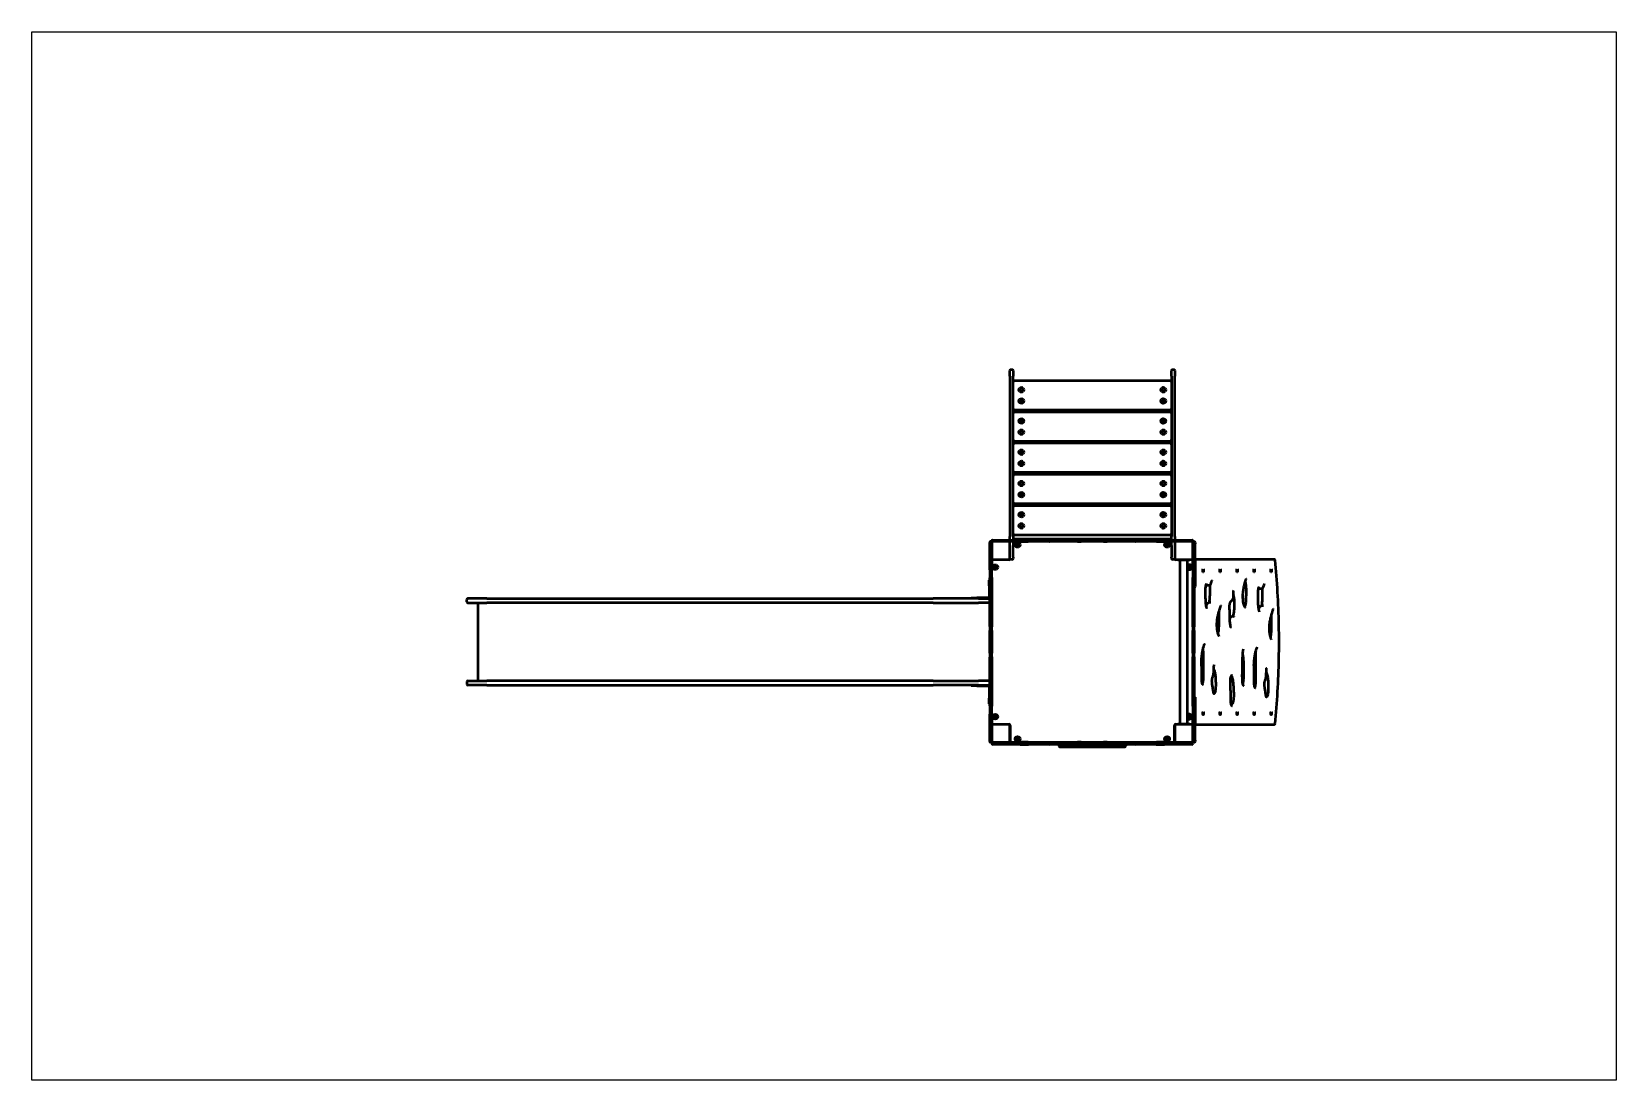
# Model space of a CAD drawing. Header units: millimetres. Extents: x 2170 to 9270, y 1860 to 6560.
import ezdxf

# ---------------------------------------------------------------- set-up
doc = ezdxf.new("R2010")
doc.units = ezdxf.units.MM
doc.header["$LTSCALE"] = 20
doc.layers.add('Geometrie náčrtu (ISO)', color=7, linetype='Continuous', lineweight=25)
doc.layers.add('Viditelná (ISO)', color=7, linetype='Continuous', lineweight=50)

# ---------------------------------------------------------------- blocks, each defined once
blk = doc.blocks.new('VVZ-VZ1-006-15')
at = {"layer": 'Geometrie náčrtu (ISO)'}
for p, q in [((0, 0), (7100, 0)), ((0, -4700), (0, 0)), ((7100, 0), (7100, -4700)), ((7100, -4700), (0, -4700))]:
    blk.add_line(p, q, dxfattribs=at)
at = {"layer": 'Viditelná (ISO)'}
for p, q in [((4382.3, -1544), (4382.3, -1519)), ((4382.3, -1544), (4382.3, -2262.2)), ((4393.3, -1515), (4386.3, -1515)), ((4397.3, -1519), (4397.3, -1544)), ((4397.3, -2262.2), (4397.3, -1544)), ((5107.3, -1544), (5107.3, -1519)), ((5107.3, -1544), (5107.3, -2262.2)), ((5118.3, -1515), (5111.3, -1515)), ((5122.3, -1519), (5122.3, -1544)), ((5122.3, -2262.2), (5122.3, -1544)), ((5102.3, -1565), (4402.3, -1565)), ((4402.3, -1695), (5102.3, -1695)), ((5102.3, -1705), (4402.3, -1705)), ((4402.3, -1835), (5102.3, -1835)), ((5102.3, -1845), (4402.3, -1845)), ((4402.3, -1975), (5102.3, -1975)), ((5102.3, -1985), (4402.3, -1985)), ((4402.3, -2115), (5102.3, -2115)), ((5102.3, -2125), (4402.3, -2125)), ((4382.3, -2279), (4382.3, -2262.2)), ((4397.3, -2262.2), (4397.3, -2279)), ((4402.3, -2255), (5102.3, -2255)), ((5107.3, -2279), (5107.3, -2262.2)), ((5122.3, -2262.2), (5122.3, -2279)), ((4292.3, -2292.3), (4292.3, -2289)), ((4292.3, -2403.7), (4292.3, -2292.3)), ((4298.3, -2285), (4296.3, -2285)), ((4296.3, -2291.4), (4296.3, -2287)), ((4296.3, -2403), (4296.3, -2291.4)), ((4300.3, -2285), (4298.3, -2285)), ((4302.3, -2281), (4302.3, -2283)), ((4302.3, -2287), (4302.3, -2291.4)), ((4302.3, -2291.4), (4302.3, -2403)), ((4304.3, -2279), (4308.8, -2279)), ((4308.8, -2285), (4304.3, -2285)), ((4308.8, -2279), (4420.3, -2279)), ((4420.3, -2285), (4308.8, -2285)), ((4382.3, -2288), (4382.3, -2285)), ((4382.3, -2362), (4382.3, -2288)), ((4397.3, -2285), (4397.3, -2302.3)), ((4397.3, -2355), (4397.3, -2302.3)), ((4403.8, -2275), (4404.8, -2275)), ((5099.8, -2275), (4404.8, -2275)), ((4420.3, -2279), (4430.6, -2279)), ((4430.6, -2285), (4420.3, -2285)), ((4449, -2279), (4430.6, -2279)), ((4430.6, -2285), (4449, -2285)), ((4464.1, -2279), (4449, -2279)), ((4449, -2285), (4464.1, -2285)), ((4464.1, -2279), (4560, -2279)), ((4560, -2285), (4464.1, -2285)), ((4558, -2281), (4558, -2283)), ((4560, -2279), (4566.5, -2279)), ((4566.5, -2285), (4560, -2285)), ((4566.5, -2279), (4676.6, -2279)), ((4676.6, -2285), (4566.5, -2285)), ((4676.6, -2279), (4685.2, -2279)), ((4685.2, -2285), (4676.6, -2285)), ((4689, -2279), (4685.2, -2279)), ((4685.2, -2285), (4689, -2285)), ((4701.6, -2279), (4689, -2279)), ((4689, -2285), (4701.6, -2285)), ((4701.6, -2279), (4803, -2279)), ((4803, -2285), (4701.6, -2285)), ((4815.6, -2279), (4803, -2279)), ((4803, -2285), (4815.6, -2285)), ((4819.4, -2279), (4815.6, -2279)), ((4815.6, -2285), (4819.4, -2285)), ((4819.4, -2279), (4828, -2279)), ((4828, -2285), (4819.4, -2285)), ((4828, -2279), (4938.1, -2279)), ((4938.1, -2285), (4828, -2285)), ((4938.1, -2279), (4944.7, -2279)), ((4944.7, -2285), (4938.1, -2285)), ((4944.7, -2279), (5040.5, -2279)), ((5040.5, -2285), (4944.7, -2285)), ((4946.7, -2281), (4946.7, -2283)), ((5055.6, -2279), (5040.5, -2279)), ((5040.5, -2285), (5055.6, -2285)), ((5074, -2279), (5055.6, -2279)), ((5055.6, -2285), (5074, -2285)), ((5074, -2279), (5084.3, -2279)), ((5084.3, -2285), (5074, -2285)), ((5084.3, -2279), (5195.9, -2279)), ((5195.9, -2285), (5084.3, -2285)), ((5099.8, -2275), (5100.8, -2275)), ((5107.3, -2302.3), (5107.3, -2285)), ((5107.3, -2302.3), (5107.3, -2355)), ((5122.3, -2285), (5122.3, -2288)), ((5122.3, -2288), (5122.3, -2362)), ((5195.9, -2279), (5200.3, -2279)), ((5200.3, -2285), (5195.9, -2285)), ((5202.3, -2283), (5202.3, -2281)), ((5202.3, -2291.4), (5202.3, -2287)), ((5202.3, -2403), (5202.3, -2291.4)), ((5206.3, -2285), (5204.3, -2285)), ((5206.3, -2285), (5208.3, -2285)), ((5208.3, -2287), (5208.3, -2291.4)), ((5208.3, -2291.4), (5208.3, -2403)), ((5212.3, -2289), (5212.3, -2295)), ((5212.3, -2365), (5212.3, -2295)), ((4292.3, -2411.4), (4292.3, -2403.7)), ((4292.3, -2411.4), (4292.3, -2430.8)), ((4296.3, -2413.3), (4296.3, -2403)), ((4296.3, -2413.3), (4296.3, -2431.7)), ((4305.3, -2365), (4302.3, -2365)), ((4302.3, -2403), (4302.3, -2413.3)), ((4302.3, -2431.7), (4302.3, -2413.3)), ((4305.3, -2365), (4379.3, -2365)), ((4378.3, -2367), (4306.3, -2367)), ((4332.3, -2365), (4332.3, -2367)), ((4342.3, -2367), (4342.3, -2365)), ((4393.3, -2365), (4386.3, -2365)), ((4397.3, -2355), (4397.3, -2361)), ((5107.3, -2361), (5107.3, -2355)), ((5118.3, -2365), (5111.3, -2365)), ((5125.3, -2365), (5199.3, -2365)), ((5134.8, -2367), (5126.3, -2367)), ((5134.8, -2365), (5134.8, -2368)), ((5189.8, -2368), (5134.8, -2368)), ((5145.5, -3102), (5145.5, -2368)), ((5179.2, -3102), (5179.2, -2368)), ((5189.8, -2365), (5189.8, -2368)), ((5198.3, -2367), (5189.8, -2367)), ((5199.3, -2365), (5202.3, -2365)), ((5202.3, -2413.3), (5202.3, -2403)), ((5202.3, -2413.3), (5202.3, -2431.7)), ((5208.3, -2403), (5208.3, -2413.3)), ((5208.3, -2431.7), (5208.3, -2413.3)), ((5212.3, -2365), (5212.3, -2376.6)), ((5214.1, -2365), (5212.3, -2365)), ((5212.3, -2376.6), (5212.3, -2486.6)), ((5566.9, -2365), (5214.1, -2365)), ((4292.3, -2458), (4289.3, -2458)), ((4289.3, -2483), (4289.3, -2458)), ((4289.3, -2483), (4289.3, -2535)), ((4292.3, -2430.8), (4292.3, -2448.4)), ((4292.3, -2544.7), (4292.3, -2448.4)), ((4296.3, -2431.7), (4296.3, -2446.8)), ((4296.3, -2542.7), (4296.3, -2446.8)), ((4302.3, -2446.8), (4302.3, -2431.7)), ((4302.3, -2446.8), (4302.3, -2542.7)), ((5202.3, -2431.7), (5202.3, -2446.8)), ((5202.3, -2542.7), (5202.3, -2446.8)), ((5208.3, -2446.8), (5208.3, -2431.7)), ((5208.3, -2446.8), (5208.3, -2542.7)), ((5273.8, -2482.4), (5267, -2482.4)), ((1950, -2556), (1950, -2545)), ((2040, -2541), (1954, -2541)), ((2040, -2541), (2507.1, -2541)), ((2507.1, -2541), (2538.8, -2541)), ((2538.8, -2541), (4038.8, -2541)), ((4241.6, -2541), (4038.8, -2541)), ((4209.3, -2538), (4234.3, -2538)), ((4209.3, -2538), (4209.3, -2541)), ((4286.3, -2538), (4234.3, -2538)), ((4241.6, -2541), (4292.3, -2541)), ((4292.3, -2549.6), (4292.3, -2544.7)), ((4292.3, -2659.5), (4292.3, -2549.6)), ((4296.3, -2549.2), (4296.3, -2542.7)), ((4296.3, -2659.3), (4296.3, -2549.2)), ((4298.3, -2540.7), (4300.3, -2540.7)), ((4302.3, -2542.7), (4302.3, -2549.2)), ((4302.3, -2549.2), (4302.3, -2659.3)), ((5202.3, -2549.2), (5202.3, -2542.7)), ((5202.3, -2659.3), (5202.3, -2549.2)), ((5204.3, -2540.7), (5206.3, -2540.7)), ((5208.3, -2542.7), (5208.3, -2549.2)), ((5208.3, -2549.2), (5208.3, -2659.3)), ((5509, -2497), (5502.2, -2497)), ((1954, -2560), (2040, -2560)), ((2000, -2910), (2000, -2560)), ((2507.1, -2560), (2040, -2560)), ((2538.8, -2560), (2507.1, -2560)), ((4038.8, -2560), (2538.8, -2560)), ((4038.8, -2560), (4241.6, -2560)), ((4292.3, -2560), (4241.6, -2560)), ((5282.2, -2558.3), (5275.5, -2558.3)), ((5383.8, -2620.6), (5377, -2620.6)), ((5517.4, -2572.9), (5510.6, -2572.9)), ((4292.3, -2666), (4292.3, -2659.5)), ((4292.3, -2666), (4292.3, -2669.9)), ((4292.3, -2669.9), (4292.3, -2684.6)), ((4292.3, -2785.4), (4292.3, -2684.6)), ((4296.3, -2667.9), (4296.3, -2659.3)), ((4296.3, -2667.9), (4296.3, -2671.7)), ((4296.3, -2671.7), (4296.3, -2684.3)), ((4296.3, -2785.7), (4296.3, -2684.3)), ((4302.3, -2659.3), (4302.3, -2667.9)), ((4302.3, -2671.7), (4302.3, -2667.9)), ((4302.3, -2684.3), (4302.3, -2671.7)), ((4302.3, -2684.3), (4302.3, -2785.7)), ((5202.3, -2667.9), (5202.3, -2659.3)), ((5202.3, -2667.9), (5202.3, -2671.7)), ((5202.3, -2671.7), (5202.3, -2684.3)), ((5202.3, -2785.7), (5202.3, -2684.3)), ((5208.3, -2659.3), (5208.3, -2667.9)), ((5208.3, -2671.7), (5208.3, -2667.9)), ((5208.3, -2684.3), (5208.3, -2671.7)), ((5208.3, -2684.3), (5208.3, -2785.7)), ((4292.3, -2785.4), (4292.3, -2800.1)), ((4292.3, -2800.1), (4292.3, -2804)), ((4292.3, -2810.5), (4292.3, -2804)), ((4292.3, -2920.4), (4292.3, -2810.5)), ((4296.3, -2785.7), (4296.3, -2798.3)), ((4296.3, -2798.3), (4296.3, -2802.1)), ((4296.3, -2810.7), (4296.3, -2802.1)), ((4296.3, -2920.8), (4296.3, -2810.7)), ((4302.3, -2798.3), (4302.3, -2785.7)), ((4302.3, -2802.1), (4302.3, -2798.3)), ((4302.3, -2802.1), (4302.3, -2810.7)), ((4302.3, -2810.7), (4302.3, -2920.8)), ((5202.3, -2785.7), (5202.3, -2798.3)), ((5202.3, -2798.3), (5202.3, -2802.1)), ((5202.3, -2810.7), (5202.3, -2802.1)), ((5202.3, -2920.8), (5202.3, -2810.7)), ((5208.3, -2798.3), (5208.3, -2785.7)), ((5208.3, -2802.1), (5208.3, -2798.3)), ((5208.3, -2802.1), (5208.3, -2810.7)), ((5208.3, -2810.7), (5208.3, -2920.8)), ((1954, -2910), (2040, -2910)), ((2507.1, -2910), (2040, -2910)), ((2538.8, -2910), (2507.1, -2910)), ((4038.8, -2910), (2538.8, -2910)), ((4038.8, -2910), (4241.6, -2910)), ((4292.3, -2910), (4241.6, -2910)), ((1950, -2914), (1950, -2925)), ((2040, -2929), (1954, -2929)), ((2040, -2929), (2507.1, -2929)), ((2507.1, -2929), (2538.8, -2929)), ((2538.8, -2929), (4038.8, -2929)), ((4241.6, -2929), (4038.8, -2929)), ((4209.3, -2929), (4209.3, -2932)), ((4234.3, -2932), (4209.3, -2932)), ((4234.3, -2932), (4286.3, -2932)), ((4241.6, -2929), (4292.3, -2929)), ((4289.3, -2935), (4289.3, -2987)), ((4292.3, -2925.3), (4292.3, -2920.4)), ((4292.3, -3021.6), (4292.3, -2925.3)), ((4296.3, -2927.3), (4296.3, -2920.8)), ((4296.3, -3023.2), (4296.3, -2927.3)), ((4298.3, -2929.3), (4300.3, -2929.3)), ((4302.3, -2920.8), (4302.3, -2927.3)), ((4302.3, -2927.3), (4302.3, -3023.2)), ((5202.3, -2927.3), (5202.3, -2920.8)), ((5202.3, -3023.2), (5202.3, -2927.3)), ((5204.3, -2929.3), (5206.3, -2929.3)), ((5208.3, -2920.8), (5208.3, -2927.3)), ((5208.3, -2927.3), (5208.3, -3023.2)), ((4289.3, -3012), (4289.3, -2987)), ((4289.3, -3012), (4292.3, -3012)), ((4292.3, -3021.6), (4292.3, -3039.2)), ((4292.3, -3039.2), (4292.3, -3058.6)), ((4296.3, -3023.2), (4296.3, -3038.3)), ((4296.3, -3038.3), (4296.3, -3056.7)), ((4302.3, -3038.3), (4302.3, -3023.2)), ((4302.3, -3056.7), (4302.3, -3038.3)), ((5202.3, -3023.2), (5202.3, -3038.3)), ((5202.3, -3038.3), (5202.3, -3056.7)), ((5208.3, -3038.3), (5208.3, -3023.2)), ((5208.3, -3056.7), (5208.3, -3038.3)), ((5212.3, -2983.4), (5212.3, -3093.4)), ((4292.3, -3066.3), (4292.3, -3058.6)), ((4292.3, -3177.7), (4292.3, -3066.3)), ((4296.3, -3067), (4296.3, -3056.7)), ((4296.3, -3178.6), (4296.3, -3067)), ((4302.3, -3056.7), (4302.3, -3067)), ((4302.3, -3067), (4302.3, -3178.6)), ((4305.3, -3105), (4302.3, -3105)), ((4379.3, -3105), (4305.3, -3105)), ((4306.3, -3103), (4378.3, -3103)), ((4332.3, -3103), (4332.3, -3105)), ((4342.3, -3105), (4342.3, -3103)), ((4382.3, -3182), (4382.3, -3108)), ((4384.3, -3109), (4384.3, -3181)), ((5120.3, -3181), (5120.3, -3109)), ((5122.3, -3108), (5122.3, -3182)), ((5199.3, -3105), (5125.3, -3105)), ((5126.3, -3103), (5134.8, -3103)), ((5134.8, -3102), (5189.8, -3102)), ((5134.8, -3105), (5134.8, -3102)), ((5189.8, -3105), (5189.8, -3102)), ((5189.8, -3103), (5198.3, -3103)), ((5199.3, -3105), (5202.3, -3105)), ((5202.3, -3067), (5202.3, -3056.7)), ((5202.3, -3178.6), (5202.3, -3067)), ((5208.3, -3056.7), (5208.3, -3067)), ((5208.3, -3067), (5208.3, -3178.6)), ((5212.3, -3093.4), (5212.3, -3105)), ((5212.3, -3175), (5212.3, -3105)), ((5212.3, -3105), (5214.1, -3105)), ((5214.1, -3105), (5566.9, -3105)), ((4292.3, -3181), (4292.3, -3177.7)), ((4296.3, -3183), (4296.3, -3178.6)), ((4296.3, -3185), (4298.3, -3185)), ((4298.3, -3185), (4300.3, -3185)), ((4302.3, -3178.6), (4302.3, -3183)), ((4302.3, -3187), (4302.3, -3189)), ((4302.3, -3189), (4302.3, -3191)), ((4304.3, -3185), (4308.8, -3185)), ((4308.8, -3191), (4304.3, -3191)), ((4308.8, -3185), (4420.3, -3185)), ((4420.3, -3191), (4308.8, -3191)), ((4384.3, -3145), (4382.3, -3145)), ((4382.3, -3155), (4384.3, -3155)), ((4382.3, -3182), (4382.3, -3185)), ((4420.3, -3185), (4430.6, -3185)), ((4430.6, -3191), (4420.3, -3191)), ((4449, -3185), (4430.6, -3185)), ((4430.6, -3191), (4449, -3191)), ((4464.1, -3185), (4449, -3185)), ((4449, -3191), (4464.1, -3191)), ((4464.1, -3185), (4560, -3185)), ((4560, -3191), (4464.1, -3191)), ((4558, -3187), (4558, -3189)), ((4560, -3185), (4566.5, -3185)), ((4566.5, -3191), (4560, -3191)), ((4566.5, -3185), (4676.6, -3185)), ((4676.6, -3191), (4566.5, -3191)), ((4676.6, -3185), (4685.2, -3185)), ((4685.2, -3191), (4676.6, -3191)), ((4689, -3185), (4685.2, -3185)), ((4685.2, -3191), (4689, -3191)), ((4701.6, -3185), (4689, -3185)), ((4689, -3191), (4701.6, -3191)), ((4701.6, -3185), (4803, -3185)), ((4803, -3191), (4701.6, -3191)), ((4815.6, -3185), (4803, -3185)), ((4803, -3191), (4815.6, -3191)), ((4819.4, -3185), (4815.6, -3185)), ((4815.6, -3191), (4819.4, -3191)), ((4819.4, -3185), (4828, -3185)), ((4828, -3191), (4819.4, -3191)), ((4828, -3185), (4938.1, -3185)), ((4938.1, -3191), (4828, -3191)), ((4938.1, -3185), (4944.7, -3185)), ((4944.7, -3191), (4938.1, -3191)), ((4944.7, -3185), (5040.5, -3185)), ((5040.5, -3191), (4944.7, -3191)), ((4946.7, -3187), (4946.7, -3189)), ((5055.6, -3185), (5040.5, -3185)), ((5040.5, -3191), (5055.6, -3191)), ((5074, -3185), (5055.6, -3185)), ((5055.6, -3191), (5074, -3191)), ((5074, -3185), (5084.3, -3185)), ((5084.3, -3191), (5074, -3191)), ((5084.3, -3185), (5195.9, -3185)), ((5195.9, -3191), (5084.3, -3191)), ((5122.3, -3145), (5120.3, -3145)), ((5120.3, -3155), (5122.3, -3155)), ((5122.3, -3182), (5122.3, -3185)), ((5195.9, -3185), (5200.3, -3185)), ((5200.3, -3191), (5195.9, -3191)), ((5202.3, -3183), (5202.3, -3178.6)), ((5202.3, -3189), (5202.3, -3187)), ((5202.3, -3191), (5202.3, -3189)), ((5204.3, -3185), (5206.3, -3185)), ((5208.3, -3185), (5206.3, -3185)), ((5208.3, -3178.6), (5208.3, -3183)), ((5212.3, -3175), (5212.3, -3181)), ((4309.6, -3195), (4306.3, -3195)), ((4421, -3195), (4309.6, -3195)), ((4428.7, -3195), (4421, -3195)), ((4428.7, -3195), (4448.1, -3195)), ((4448.1, -3195), (4465.7, -3195)), ((4562, -3195), (4465.7, -3195)), ((4566.9, -3195), (4562, -3195)), ((4676.8, -3195), (4566.9, -3195)), ((4602.3, -3195), (4602.3, -3201)), ((4607.3, -3205), (4606.3, -3205)), ((4607.3, -3205), (4897.3, -3205)), ((4683.2, -3195), (4676.8, -3195)), ((4683.2, -3195), (4687.2, -3195)), ((4687.2, -3195), (4701.9, -3195)), ((4802.7, -3195), (4701.9, -3195)), ((4802.7, -3195), (4817.4, -3195)), ((4817.4, -3195), (4821.4, -3195)), ((4827.8, -3195), (4821.4, -3195)), ((4937.8, -3195), (4827.8, -3195)), ((4898.3, -3205), (4897.3, -3205)), ((4902.3, -3195), (4902.3, -3201)), ((4942.7, -3195), (4937.8, -3195)), ((5038.9, -3195), (4942.7, -3195)), ((5038.9, -3195), (5056.6, -3195)), ((5056.6, -3195), (5075.9, -3195)), ((5083.6, -3195), (5075.9, -3195)), ((5195, -3195), (5083.6, -3195)), ((5198.3, -3195), (5195, -3195))]:
    blk.add_line(p, q, dxfattribs=at)
for centre, radius in [((4434.3, -1605), 11), ((4434.3, -1605), 7), ((5070.3, -1605), 11), ((5070.3, -1605), 7), ((4434.3, -1655), 11), ((4434.3, -1655), 7), ((5070.3, -1655), 11), ((5070.3, -1655), 7), ((4434.3, -1745), 11), ((4434.3, -1745), 7), ((5070.3, -1745), 11), ((5070.3, -1745), 7), ((4434.3, -1795), 11), ((4434.3, -1795), 7), ((5070.3, -1795), 11), ((5070.3, -1795), 7), ((4434.3, -1885), 11), ((4434.3, -1885), 7), ((5070.3, -1885), 11), ((5070.3, -1885), 7), ((4434.3, -1935), 11), ((4434.3, -1935), 7), ((5070.3, -1935), 11), ((5070.3, -1935), 7), ((4434.3, -2025), 11), ((4434.3, -2025), 7), ((5070.3, -2025), 11), ((5070.3, -2025), 7), ((4434.3, -2075), 11), ((4434.3, -2075), 7), ((5070.3, -2075), 11), ((5070.3, -2075), 7), ((4434.3, -2165), 11), ((4434.3, -2165), 7), ((5070.3, -2165), 11), ((5070.3, -2165), 7), ((4434.3, -2215), 11), ((4434.3, -2215), 7), ((5070.3, -2215), 11), ((5070.3, -2215), 7), ((4417.3, -2300), 11), ((4417.3, -2300), 7), ((4417.3, -2300), 6.45), ((5087.3, -2300), 11), ((5087.3, -2300), 7), ((5087.3, -2300), 6.45), ((4317.3, -2400), 11), ((4317.3, -2400), 7), ((4317.3, -2400), 6.45), ((5187.3, -2400), 7), ((5187.3, -2400), 6.45), ((4317.3, -3070), 11), ((4317.3, -3070), 7), ((4317.3, -3070), 6.45), ((5187.3, -3070), 7), ((5187.3, -3070), 6.45), ((4417.3, -3170), 11), ((4417.3, -3170), 7), ((4417.3, -3170), 6.45), ((5087.3, -3170), 11), ((5087.3, -3170), 7), ((5087.3, -3170), 6.45)]:
    blk.add_circle(centre, radius, dxfattribs=at)
for centre, radius, start, end in [((4386.3, -1519), 4, 90, 180), ((4393.3, -1519), 4, 0, 90), ((5111.3, -1519), 4, 90, 180), ((5118.3, -1519), 4, 0, 90), ((4402.3, -1570), 5, 90, 180), ((5102.3, -1570), 5, 0, 90), ((4402.3, -1690), 5, 180, 270), ((5102.3, -1690), 5, 270, 0), ((4402.3, -1710), 5, 90, 180), ((5102.3, -1710), 5, 0, 90), ((4402.3, -1830), 5, 180, 270), ((4402.3, -1850), 5, 90, 180), ((5102.3, -1830), 5, 270, 0), ((5102.3, -1850), 5, 0, 90), ((4402.3, -1970), 5, 180, 270), ((4402.3, -1990), 5, 90, 180), ((5102.3, -1970), 5, 270, 0), ((5102.3, -1990), 5, 0, 90), ((4402.3, -2110), 5, 180, 270), ((4402.3, -2130), 5, 90, 180), ((5102.3, -2110), 5, 270, 0), ((5102.3, -2130), 5, 0, 90), ((4402.3, -2250), 5, 180, 270), ((5102.3, -2250), 5, 270, 0), ((4296.3, -2289), 4, 90, 180), ((4298.3, -2287), 2, 90, 180), ((4300.3, -2287), 2, 0, 90), ((4304.3, -2281), 2, 90, 180), ((4304.3, -2283), 2, 180, 270), ((4305.3, -2288), 3, 90, 180), ((4379.3, -2288), 3, 0, 90), ((4403.8, -2279), 4, 90, 180), ((4560, -2281), 2, 90, 180), ((4560, -2283), 2, 180, 270), ((4944.7, -2281), 2, 0, 90), ((4944.7, -2283), 2, 270, 0), ((5100.8, -2279), 4, 0, 90), ((5125.3, -2288), 3, 90, 180), ((5199.3, -2288), 3, 0, 90), ((5200.3, -2281), 2, 0, 90), ((5200.3, -2283), 2, 270, 0), ((5204.3, -2287), 2, 90, 180), ((5206.3, -2287), 2, 0, 90), ((5208.3, -2289), 4, 0, 90), ((4305.3, -2362), 3, 180, 270), ((4306.3, -2371), 4, 90, 180), ((4378.3, -2361), 6, 270, 331.04498), ((4379.3, -2362), 3, 270, 0), ((4386.3, -2361), 4, 180, 270), ((4393.3, -2361), 4, 270, 0), ((5111.3, -2361), 4, 180, 270), ((5118.3, -2361), 4, 270, 0), ((5126.3, -2361), 6, 208.95502, 270), ((5125.3, -2362), 3, 180, 270), ((5126.3, -2369), 4, 90, 136.56746), ((5187.3, -2400), 11, 222.19109, 137.80891), ((5198.3, -2371), 4, 0, 90), ((5199.3, -2362), 3, 270, 0), ((5566.9, -2369), 4, 5.83894, 90), ((1954, -2545), 4, 90, 180), ((1954, -2556), 4, 180, 270), ((4286.3, -2535), 6, 270, 0), ((4286.3, -2535), 3, 270, 0), ((4296.3, -2544.7), 4, 90, 180), ((4298.3, -2542.7), 2, 90, 180), ((4300.3, -2542.7), 2, 0, 90), ((5204.3, -2542.7), 2, 90, 180), ((5206.3, -2542.7), 2, 0, 90), ((5208.3, -2486.6), 4, 270, 0), ((1954, -2914), 4, 90, 180), ((1954, -2925), 4, 180, 270), ((4286.3, -2935), 6, 0, 90), ((4286.3, -2935), 3, 0, 90), ((4296.3, -2925.3), 4, 180, 270), ((4298.3, -2927.3), 2, 180, 270), ((4300.3, -2927.3), 2, 270, 0), ((5204.3, -2927.3), 2, 180, 270), ((5206.3, -2927.3), 2, 270, 0), ((5208.3, -2983.4), 4, 0, 90), ((4306.3, -3099), 4, 180, 270), ((4305.3, -3108), 3, 90, 180), ((4378.3, -3109), 6, 0, 90), ((4379.3, -3108), 3, 0, 90), ((5126.3, -3109), 6, 90, 180), ((5125.3, -3108), 3, 90, 180), ((5126.3, -3101), 4, 223.43254, 270), ((5187.3, -3070), 11, 222.19109, 137.80891), ((5198.3, -3099), 4, 270, 0), ((5199.3, -3108), 3, 0, 90), ((5566.9, -3101), 4, 270, 354.16106), ((4296.3, -3181), 4, 180, 270), ((4298.3, -3183), 2, 180, 270), ((4300.3, -3183), 2, 270, 0), ((4305.3, -3182), 3, 180, 270), ((4304.3, -3187), 2, 90, 180), ((4304.3, -3189), 2, 180, 270), ((4306.3, -3191), 4, 180, 270), ((4379.3, -3182), 3, 270, 0), ((4388.3, -3181), 4, 180, 270), ((4560, -3187), 2, 90, 180), ((4560, -3189), 2, 180, 270), ((4562, -3191), 4, 180, 270), ((4942.7, -3191), 4, 270, 0), ((4944.7, -3187), 2, 0, 90), ((4944.7, -3189), 2, 270, 0), ((5116.3, -3181), 4, 270, 0), ((5125.3, -3182), 3, 180, 270), ((5198.3, -3191), 4, 270, 0), ((5199.3, -3182), 3, 270, 0), ((5200.3, -3187), 2, 0, 90), ((5200.3, -3189), 2, 270, 0), ((5204.3, -3183), 2, 180, 270), ((5206.3, -3183), 2, 270, 0), ((5208.3, -3181), 4, 270, 0), ((4606.3, -3201), 4, 180, 270), ((4898.3, -3201), 4, 270, 0)]:
    blk.add_arc(centre, radius, start, end, dxfattribs=at)
for centre in [(5248.5, -2415), (5324.9, -2415), (5401.2, -2415), (5477.6, -2415), (5553.9, -2415), (5248.5, -3055), (5324.9, -3055), (5401.2, -3055), (5477.6, -3055), (5553.9, -3055)]:
    blk.add_ellipse(centre, major_axis=(0, 7), ratio=0.258819, dxfattribs=at)
for points, knots in [([(5570.9, -3101.4), (5575.6, -3054.9), (5579.5, -3007), (5585.3, -2909.4), (5587.2, -2859.8), (5589.2, -2760.1), (5589.2, -2709.9), (5587.2, -2610.2), (5585.3, -2560.6), (5579.5, -2463), (5575.6, -2415.1), (5570.9, -2368.6)], [1.1945092, 1.1945092, 1.1945092, 1.1945092, 1.3450241, 1.3450241, 1.4955389, 1.4955389, 1.6460537, 1.6460537, 1.7965686, 1.7965686, 1.9470834, 1.9470834, 1.9470834, 1.9470834]), ([(5266, -2584.9), (5266, -2584.9), (5265.9, -2584.8), (5265.6, -2584.3), (5265.4, -2583.9), (5264.8, -2582.5), (5264.5, -2581.4), (5263.7, -2578.4), (5263.3, -2576.3), (5262.6, -2572.1), (5262.3, -2570.1), (5261.7, -2565.1), (5261.3, -2562), (5260.7, -2554.2), (5260.4, -2549.5), (5259.9, -2539.9), (5259.7, -2535), (5259.5, -2525.3), (5259.4, -2520.4), (5259.5, -2510.6), (5259.5, -2505.8), (5259.8, -2498.8), (5259.9, -2496.6), (5260.3, -2491.3), (5260.6, -2488.2), (5261.1, -2483.6), (5261.4, -2482), (5261.8, -2479.6), (5262, -2478.6), (5262.6, -2476.5), (5262.9, -2475.4), (5263.5, -2474.3), (5263.7, -2474), (5263.7, -2474), (5263.7, -2474), (5263.7, -2474)], [-0.3020287, -0.3020287, -0.3020287, -0.3020287, -0.2957204, -0.2957204, -0.2866488, -0.2866488, -0.2740811, -0.2740811, -0.2554104, -0.2554104, -0.2398015, -0.2398015, -0.2174396, -0.2174396, -0.1847488, -0.1847488, -0.152058, -0.152058, -0.1193672, -0.1193672, -0.0866764, -0.0866764, -0.0718638, -0.0718638, -0.0496539, -0.0496539, -0.036944, -0.036944, -0.0281188, -0.0281188, -0.0143552, -0.0143552, -0.0046743, -0.0046743, -0.0034118, -0.0034118, -0.0034118, -0.0034118]), ([(5267, -2482.4), (5265.6, -2482.4), (5264.4, -2482), (5262.7, -2481.1), (5262.2, -2480.8), (5261.7, -2480.4)], [70.31694, 70.31694, 70.31694, 70.31694, 70.939779, 70.939779, 71.320209, 71.320209, 71.320209, 71.320209]), ([(5273.8, -2482.4), (5275.2, -2482.4), (5276.7, -2481.9), (5279.2, -2480.2), (5280.3, -2479), (5282.3, -2475.9), (5283.2, -2473.9), (5284.8, -2469.7), (5285.6, -2467.5), (5286.7, -2464.3), (5287.1, -2463.3), (5287.8, -2461.5), (5288.2, -2460.6), (5288.5, -2460.1), (5288.6, -2460), (5288.6, -2460), (5288.6, -2460), (5288.6, -2460)], [-0.8905427, -0.8905427, -0.8905427, -0.8905427, -0.8747919, -0.8747919, -0.8554713, -0.8554713, -0.8312744, -0.8312744, -0.8070776, -0.8070776, -0.7949791, -0.7949791, -0.7828807, -0.7828807, -0.7795773, -0.7795773, -0.7785869, -0.7785869, -0.7785869, -0.7785869]), ([(5276.3, -2558.3), (5276.4, -2558), (5276.5, -2557.7), (5276.9, -2556.6), (5277.1, -2555.8), (5277.5, -2553.6), (5277.8, -2552.2), (5278.3, -2548.1), (5278.6, -2545.2), (5279, -2539), (5279.2, -2535.6), (5279.5, -2528), (5279.6, -2523.9), (5279.8, -2511.4), (5279.9, -2503), (5279.7, -2490.4), (5279.7, -2486.2), (5279.5, -2481.3), (5279.5, -2480.6), (5279.5, -2479.8)], [55.532334, 55.532334, 55.532334, 55.532334, 55.785622, 55.785622, 56.121934, 56.121934, 56.592417, 56.592417, 57.396931, 57.396931, 58.315716, 58.315716, 59.423112, 59.423112, 61.637905, 61.637905, 62.745301, 62.745301, 62.949974, 62.949974, 62.949974, 62.949974]), ([(5438.3, -2580.5), (5438.1, -2580.5), (5437.9, -2580.5), (5437.2, -2580.1), (5436.6, -2579.6), (5435.4, -2578), (5434.8, -2577.2), (5433.8, -2575.2), (5433.2, -2574), (5432.2, -2571.2), (5431.7, -2569.6), (5430.7, -2566.2), (5430.3, -2564.3), (5429.4, -2560.3), (5429.1, -2558.1), (5428.4, -2553.6), (5428.1, -2551.3), (5427.6, -2546.4), (5427.5, -2543.9), (5427.2, -2538.8), (5427.1, -2536.3), (5427, -2531.1), (5427.1, -2528.5), (5427.2, -2523.1), (5427.3, -2520.4), (5427.7, -2514.8), (5428, -2511.9), (5428.7, -2505.9), (5429.1, -2502.7), (5430.2, -2495.7), (5430.9, -2492), (5432.7, -2483.2), (5433.9, -2478.3), (5436.4, -2468.9), (5437.8, -2464.4), (5439.6, -2458.9), (5440, -2457.6), (5441.1, -2455), (5441.7, -2453.7), (5442.4, -2452.5), (5442.6, -2452.2), (5442.8, -2452), (5442.9, -2451.9), (5442.9, -2451.9)], [-0.4261691, -0.4261691, -0.4261691, -0.4261691, -0.4004558, -0.4004558, -0.3706949, -0.3706949, -0.3502279, -0.3502279, -0.3303353, -0.3303353, -0.3103918, -0.3103918, -0.2903459, -0.2903459, -0.2702653, -0.2702653, -0.2502541, -0.2502541, -0.2303964, -0.2303964, -0.2106263, -0.2106263, -0.1905937, -0.1905937, -0.1695618, -0.1695618, -0.1463523, -0.1463523, -0.1190499, -0.1190499, -0.0840547, -0.0840547, -0.0328742, -0.0328742, 0.0185523, 0.0185523, 0.0359384, 0.0359384, 0.0580014, 0.0580014, 0.0675019, 0.0675019, 0.073578, 0.073578, 0.073578, 0.073578]), ([(5435.2, -2577.8), (5435.7, -2577.1), (5436.3, -2576.3), (5437.5, -2574.1), (5438.1, -2572.8), (5439, -2570.1), (5439.4, -2569), (5440.1, -2565.8), (5440.5, -2563.7), (5441, -2559), (5441.2, -2556.5), (5441.7, -2547.7), (5441.9, -2541.3), (5442.3, -2528.6), (5442.5, -2522.2), (5442.6, -2512.5), (5442.6, -2509.3), (5442.5, -2501.1), (5442.3, -2496.1), (5441.8, -2487.6), (5441.5, -2484.1), (5440.8, -2477.6), (5440.4, -2474.7), (5439.5, -2469.2), (5439, -2466.6), (5438.4, -2463.9), (5438.3, -2463.5), (5438.2, -2463.1)], [61.760591, 61.760591, 61.760591, 61.760591, 62.693696, 62.693696, 63.777746, 63.777746, 64.439349, 64.439349, 65.383158, 65.383158, 66.308017, 66.308017, 68.523923, 68.523923, 70.75726, 70.75726, 71.873929, 71.873929, 73.63513, 73.63513, 74.926837, 74.926837, 76.099324, 76.099324, 77.224484, 77.224484, 77.409849, 77.409849, 77.409849, 77.409849]), ([(5509, -2497), (5510.4, -2497), (5511.8, -2496.5), (5514.4, -2494.8), (5515.4, -2493.6), (5517.4, -2490.5), (5518.3, -2488.5), (5520, -2484.3), (5520.8, -2482.1), (5521.9, -2478.9), (5522.3, -2477.9), (5523, -2476.1), (5523.4, -2475.3), (5523.7, -2474.7), (5523.7, -2474.7), (5523.8, -2474.6), (5523.8, -2474.6), (5523.8, -2474.6)], [-0.8905427, -0.8905427, -0.8905427, -0.8905427, -0.8747919, -0.8747919, -0.8554713, -0.8554713, -0.8312744, -0.8312744, -0.8070776, -0.8070776, -0.7949791, -0.7949791, -0.7828807, -0.7828807, -0.7795773, -0.7795773, -0.7785869, -0.7785869, -0.7785869, -0.7785869]), ([(5373.6, -2670.5), (5373.6, -2670.5), (5373.5, -2670.4), (5373.4, -2670.2), (5373.3, -2670), (5373, -2669.3), (5372.8, -2668.7), (5372.2, -2666.7), (5371.9, -2665.2), (5371, -2660.7), (5370.5, -2657.3), (5369.6, -2650.4), (5369.3, -2646.9), (5368.6, -2639.2), (5368.4, -2635), (5368.1, -2627.1), (5368.1, -2623.5), (5368.1, -2616), (5368.3, -2612.1), (5368.3, -2605.7), (5368.3, -2603.3), (5367.9, -2595.9), (5367.6, -2591.1), (5367.2, -2582.9), (5367.1, -2579.5), (5367.2, -2574.8), (5367.3, -2573.3), (5367.5, -2569.7), (5367.8, -2567.5), (5368.4, -2563.7), (5368.8, -2562.1), (5369.7, -2559), (5370.3, -2557.6), (5371.3, -2555.5), (5371.8, -2554.7), (5373.3, -2552.5), (5374.3, -2551.5), (5376.4, -2549.5), (5377.4, -2548.6), (5379.3, -2546.7), (5380.2, -2545.9), (5381.8, -2543.8), (5382.5, -2542.7), (5383.4, -2540.6), (5383.7, -2539.9), (5384.2, -2538.2), (5384.4, -2537), (5384.6, -2534.9), (5384.7, -2533.9), (5384.7, -2531.6), (5384.7, -2530.3), (5384.5, -2525.1), (5384.2, -2521.5), (5384.1, -2516.5), (5384.1, -2515.2), (5384.2, -2512.3), (5384.3, -2510.9), (5384.6, -2508.7), (5384.8, -2507.8), (5385.1, -2506.5), (5385.2, -2506), (5385.6, -2505.2), (5385.7, -2505), (5385.8, -2504.8), (5385.8, -2504.8), (5385.8, -2504.8)], [-0.1585818, -0.1585818, -0.1585818, -0.1585818, -0.1560086, -0.1560086, -0.1514921, -0.1514921, -0.1443406, -0.1443406, -0.1320218, -0.1320218, -0.1086649, -0.1086649, -0.0864081, -0.0864081, -0.0606827, -0.0606827, -0.0390419, -0.0390419, -0.0159795, -0.0159795, -0.0024235, -0.0024235, 0.0271811, 0.0271811, 0.0473935, 0.0473935, 0.0562389, 0.0562389, 0.0708626, 0.0708626, 0.0845748, 0.0845748, 0.1017113, 0.1017113, 0.1166327, 0.1166327, 0.1456786, 0.1456786, 0.1691391, 0.1691391, 0.1862192, 0.1862192, 0.1995693, 0.1995693, 0.2048285, 0.2048285, 0.2112065, 0.2112065, 0.2159836, 0.2159836, 0.2235606, 0.2235606, 0.2458439, 0.2458439, 0.2542058, 0.2542058, 0.2638492, 0.2638492, 0.2706928, 0.2706928, 0.2771207, 0.2771207, 0.2838651, 0.2838651, 0.2872572, 0.2872572, 0.2872572, 0.2872572]), ([(5382.5, -2620.6), (5382.5, -2620.6), (5382.5, -2620.6), (5383, -2619.6), (5383.5, -2618.3), (5384.8, -2614.5), (5385.4, -2611.9), (5386.4, -2606.9), (5386.8, -2604.7), (5387.6, -2599.7), (5387.9, -2596.9), (5388.6, -2590.6), (5388.8, -2587.1), (5389.3, -2579.8), (5389.4, -2575.9), (5389.6, -2568.2), (5389.6, -2564.3), (5389.4, -2556.8), (5389.2, -2553.1), (5388.7, -2546.2), (5388.4, -2542.9), (5387.7, -2536.7), (5387.3, -2533.8), (5386.4, -2528.4), (5385.9, -2525.8), (5385, -2521.7), (5384.6, -2520.1), (5384.1, -2518.6)], [41.001941, 41.001941, 41.001941, 41.001941, 41.011998, 41.011998, 41.537848, 41.537848, 42.245315, 42.245315, 42.744232, 42.744232, 43.338437, 43.338437, 44.017937, 44.017937, 44.745943, 44.745943, 45.473201, 45.473201, 46.166181, 46.166181, 46.817602, 46.817602, 47.438876, 47.438876, 48.050054, 48.050054, 48.484911, 48.484911, 48.484911, 48.484911]), ([(5501.2, -2599.5), (5501.2, -2599.5), (5501.1, -2599.4), (5500.8, -2598.9), (5500.6, -2598.5), (5500, -2597.1), (5499.7, -2596.1), (5498.9, -2593.1), (5498.4, -2590.9), (5497.7, -2586.8), (5497.5, -2584.7), (5496.8, -2579.7), (5496.5, -2576.6), (5495.8, -2568.8), (5495.5, -2564.1), (5495, -2554.5), (5494.9, -2549.7), (5494.6, -2539.9), (5494.6, -2535), (5494.6, -2525.3), (5494.7, -2520.4), (5495, -2513.4), (5495.1, -2511.2), (5495.5, -2505.9), (5495.7, -2502.8), (5496.3, -2498.2), (5496.5, -2496.6), (5497, -2494.2), (5497.2, -2493.2), (5497.7, -2491.1), (5498.1, -2490), (5498.7, -2488.9), (5498.8, -2488.7), (5498.9, -2488.6), (5498.9, -2488.6), (5498.9, -2488.6)], [-0.3020287, -0.3020287, -0.3020287, -0.3020287, -0.2957204, -0.2957204, -0.2866488, -0.2866488, -0.2740811, -0.2740811, -0.2554104, -0.2554104, -0.2398015, -0.2398015, -0.2174396, -0.2174396, -0.1847488, -0.1847488, -0.152058, -0.152058, -0.1193672, -0.1193672, -0.0866764, -0.0866764, -0.0718638, -0.0718638, -0.0496539, -0.0496539, -0.036944, -0.036944, -0.0281188, -0.0281188, -0.0143552, -0.0143552, -0.0046743, -0.0046743, -0.0034118, -0.0034118, -0.0034118, -0.0034118]), ([(5502.2, -2497), (5500.8, -2497), (5499.5, -2496.6), (5497.9, -2495.7), (5497.3, -2495.4), (5496.8, -2495)], [70.31694, 70.31694, 70.31694, 70.31694, 70.939779, 70.939779, 71.320209, 71.320209, 71.320209, 71.320209]), ([(5511.4, -2572.9), (5511.6, -2572.7), (5511.7, -2572.3), (5512.1, -2571.2), (5512.3, -2570.4), (5512.7, -2568.3), (5512.9, -2566.8), (5513.5, -2562.7), (5513.7, -2559.8), (5514.2, -2553.6), (5514.3, -2550.2), (5514.6, -2542.7), (5514.8, -2538.5), (5515, -2526), (5515, -2517.6), (5514.9, -2505), (5514.8, -2500.9), (5514.7, -2495.9), (5514.7, -2495.2), (5514.6, -2494.4)], [55.532334, 55.532334, 55.532334, 55.532334, 55.785622, 55.785622, 56.121934, 56.121934, 56.592417, 56.592417, 57.396931, 57.396931, 58.315716, 58.315716, 59.423112, 59.423112, 61.637905, 61.637905, 62.745301, 62.745301, 62.949974, 62.949974, 62.949974, 62.949974]), ([(5262.7, -2572.9), (5263.5, -2571.2), (5264.2, -2569.4), (5265.6, -2566.5), (5266.3, -2565.3), (5267.6, -2563), (5268.4, -2561.9), (5270.1, -2560.2), (5271.1, -2559.4), (5273.4, -2558.4), (5274.6, -2558.3), (5275.5, -2558.3)], [50.704274, 50.704274, 50.704274, 50.704274, 51.58664, 51.58664, 52.23429, 52.23429, 52.88194, 52.88194, 53.445716, 53.445716, 54.009492, 54.009492, 54.009492, 54.009492]), ([(5283.5, -2558.3), (5283.5, -2558.3), (5283.4, -2558.3), (5283.3, -2558.3), (5283.3, -2558.3), (5283.1, -2558.3), (5283, -2558.3), (5282.8, -2558.3), (5282.7, -2558.3), (5282.5, -2558.3), (5282.4, -2558.3), (5282.2, -2558.3)], [-0.48992482, -0.48992482, -0.48992482, -0.48992482, -0.48769295, -0.48769295, -0.48546108, -0.48546108, -0.48322921, -0.48322921, -0.48099734, -0.48099734, -0.47876546, -0.47876546, -0.47876546, -0.47876546]), ([(5320.1, -2709), (5320.1, -2709), (5320.1, -2709), (5320.1, -2709), (5319.7, -2708.7), (5318.9, -2707.4), (5318.2, -2706.2), (5317.2, -2703.7), (5316.7, -2702.4), (5315.7, -2699.3), (5315.2, -2697.5), (5314.2, -2693.3), (5313.7, -2690.8), (5312.8, -2685.6), (5312.3, -2682.8), (5311.6, -2677.1), (5311.4, -2674.2), (5311, -2668.6), (5310.8, -2665.9), (5310.7, -2660.7), (5310.6, -2658.2), (5310.7, -2653.3), (5310.8, -2650.9), (5311, -2646.2), (5311.2, -2643.8), (5311.7, -2639), (5312, -2636.5), (5312.7, -2631.3), (5313.2, -2628.5), (5314.4, -2622.2), (5315.2, -2618.7), (5318.4, -2605.5), (5321.1, -2596.1), (5324.2, -2584.9), (5324.7, -2583), (5325.6, -2579.9), (5326.1, -2578.7), (5327.1, -2575.8), (5327.7, -2574.3), (5328.4, -2573), (5328.6, -2572.7), (5328.8, -2572.5), (5328.8, -2572.4), (5328.8, -2572.4)], [-0.3714421, -0.3714421, -0.3714421, -0.3714421, -0.3690924, -0.3690924, -0.3515323, -0.3515323, -0.3269986, -0.3269986, -0.308567, -0.308567, -0.2862959, -0.2862959, -0.2609661, -0.2609661, -0.2347319, -0.2347319, -0.2100982, -0.2100982, -0.1879942, -0.1879942, -0.167794, -0.167794, -0.1483923, -0.1483923, -0.1285578, -0.1285578, -0.106734, -0.106734, -0.0803107, -0.0803107, -0.0429716, -0.0429716, 0.0652144, 0.0652144, 0.0874376, 0.0874376, 0.1041051, 0.1041051, 0.1278579, 0.1278579, 0.1366565, 0.1366565, 0.1414483, 0.1414483, 0.1414483, 0.1414483]), ([(5315.8, -2699.5), (5315.8, -2699.3), (5315.9, -2699.1), (5316.3, -2697.1), (5316.7, -2695.2), (5317.6, -2690.7), (5318, -2688), (5318.7, -2682.1), (5319.1, -2678.8), (5319.7, -2671.8), (5319.9, -2668.3), (5320.2, -2661.4), (5320.2, -2658.2), (5320.2, -2646.4), (5320, -2637.7), (5320.2, -2623.2), (5320.3, -2617.5), (5320.5, -2607.1), (5320.5, -2602.6), (5320.5, -2598)], [41.839266, 41.839266, 41.839266, 41.839266, 41.90671, 41.90671, 42.529137, 42.529137, 43.290073, 43.290073, 44.182911, 44.182911, 45.102326, 45.102326, 45.903678, 45.903678, 48.009946, 48.009946, 49.432395, 49.432395, 50.550145, 50.550145, 50.550145, 50.550145]), ([(5368.5, -2637.1), (5368.7, -2636.3), (5368.8, -2635.5), (5369.3, -2632.6), (5369.7, -2630.6), (5370.5, -2627.3), (5370.9, -2625.9), (5371.8, -2623.8), (5372.3, -2623), (5373.7, -2621.6), (5374.6, -2621.1), (5376.1, -2620.7), (5376.6, -2620.6), (5377, -2620.6)], [37.411469, 37.411469, 37.411469, 37.411469, 37.587429, 37.587429, 38.030806, 38.030806, 38.356614, 38.356614, 38.561744, 38.561744, 38.737597, 38.737597, 38.84152, 38.84152, 38.84152, 38.84152]), ([(5388.5, -2622), (5388.5, -2622), (5388.5, -2622), (5388.4, -2622), (5388.3, -2622), (5387.9, -2621.8), (5387.7, -2621.7), (5387, -2621.4), (5386.6, -2621.2), (5385.5, -2620.8), (5384.8, -2620.6), (5383.8, -2620.6)], [-0.34012741, -0.34012741, -0.34012741, -0.34012741, -0.33684367, -0.33684367, -0.3297403, -0.3297403, -0.32263692, -0.32263692, -0.31553355, -0.31553355, -0.30843018, -0.30843018, -0.30843018, -0.30843018]), ([(5497.9, -2587.5), (5498.6, -2585.8), (5499.4, -2584), (5500.8, -2581.1), (5501.4, -2579.9), (5502.8, -2577.6), (5503.5, -2576.6), (5505.3, -2574.8), (5506.3, -2574), (5508.6, -2573.1), (5509.8, -2572.9), (5510.6, -2572.9)], [50.704274, 50.704274, 50.704274, 50.704274, 51.58664, 51.58664, 52.23429, 52.23429, 52.88194, 52.88194, 53.445716, 53.445716, 54.009492, 54.009492, 54.009492, 54.009492]), ([(5518.7, -2573), (5518.7, -2573), (5518.6, -2573), (5518.5, -2573), (5518.4, -2573), (5518.3, -2572.9), (5518.2, -2572.9), (5518, -2572.9), (5517.9, -2572.9), (5517.7, -2572.9), (5517.5, -2572.9), (5517.4, -2572.9)], [-0.48992482, -0.48992482, -0.48992482, -0.48992482, -0.48769295, -0.48769295, -0.48546108, -0.48546108, -0.48322921, -0.48322921, -0.48099734, -0.48099734, -0.47876546, -0.47876546, -0.47876546, -0.47876546]), ([(5555.3, -2723.7), (5555.3, -2723.7), (5555.3, -2723.7), (5555.2, -2723.6), (5554.9, -2723.3), (5554, -2722), (5553.4, -2720.8), (5552.3, -2718.3), (5551.9, -2717), (5550.9, -2714), (5550.4, -2712.1), (5549.4, -2707.9), (5548.9, -2705.4), (5547.9, -2700.2), (5547.5, -2697.4), (5546.8, -2691.7), (5546.5, -2688.8), (5546.1, -2683.2), (5546, -2680.5), (5545.8, -2675.3), (5545.8, -2672.8), (5545.9, -2667.9), (5546, -2665.5), (5546.2, -2660.8), (5546.4, -2658.4), (5546.9, -2653.6), (5547.2, -2651.1), (5547.9, -2645.9), (5548.4, -2643.2), (5549.6, -2636.8), (5550.4, -2633.3), (5553.6, -2620.1), (5556.2, -2610.7), (5559.3, -2599.5), (5559.9, -2597.7), (5560.8, -2594.6), (5561.2, -2593.3), (5562.2, -2590.4), (5562.9, -2589), (5563.6, -2587.6), (5563.8, -2587.4), (5563.9, -2587.1), (5564, -2587.1), (5564, -2587.1)], [-0.3714421, -0.3714421, -0.3714421, -0.3714421, -0.3690924, -0.3690924, -0.3515323, -0.3515323, -0.3269986, -0.3269986, -0.308567, -0.308567, -0.2862959, -0.2862959, -0.2609661, -0.2609661, -0.2347319, -0.2347319, -0.2100982, -0.2100982, -0.1879942, -0.1879942, -0.167794, -0.167794, -0.1483923, -0.1483923, -0.1285578, -0.1285578, -0.106734, -0.106734, -0.0803107, -0.0803107, -0.0429716, -0.0429716, 0.0652144, 0.0652144, 0.0874376, 0.0874376, 0.1041051, 0.1041051, 0.1278579, 0.1278579, 0.1366565, 0.1366565, 0.1414483, 0.1414483, 0.1414483, 0.1414483]), ([(5551, -2714.1), (5551, -2713.9), (5551.1, -2713.7), (5551.5, -2711.7), (5551.9, -2709.8), (5552.7, -2705.3), (5553.1, -2702.7), (5553.9, -2696.7), (5554.3, -2693.4), (5554.8, -2686.5), (5555.1, -2682.9), (5555.3, -2676), (5555.4, -2672.8), (5555.4, -2661.1), (5555.2, -2652.3), (5555.4, -2637.9), (5555.5, -2632.1), (5555.7, -2621.7), (5555.7, -2617.2), (5555.7, -2612.7)], [41.839266, 41.839266, 41.839266, 41.839266, 41.90671, 41.90671, 42.529137, 42.529137, 43.290073, 43.290073, 44.182911, 44.182911, 45.102326, 45.102326, 45.903678, 45.903678, 48.009946, 48.009946, 49.432395, 49.432395, 50.550145, 50.550145, 50.550145, 50.550145]), ([(5248.4, -2928), (5248.3, -2928), (5248.2, -2928.1), (5247.5, -2927.5), (5247.2, -2927.1), (5246.5, -2926.1), (5246.2, -2925.5), (5245.3, -2923.6), (5244.8, -2921.9), (5243.8, -2918.1), (5243.5, -2916), (5242.8, -2911.1), (5242.6, -2908.3), (5242.3, -2903.3), (5242.3, -2901.2), (5242.2, -2895.8), (5242.2, -2892.6), (5242.3, -2881.6), (5242.5, -2873.8), (5242.5, -2862.9), (5242.5, -2859.9), (5242.3, -2851.6), (5242.1, -2846.5), (5241.7, -2837.3), (5241.5, -2833.3), (5241.4, -2825.6), (5241.4, -2821.9), (5241.7, -2815), (5241.8, -2811.9), (5242.3, -2805.3), (5242.6, -2801.8), (5243.5, -2794), (5244.1, -2789.7), (5245.6, -2780.2), (5246.6, -2774.9), (5248.3, -2767.3), (5248.9, -2764.6), (5250.1, -2759.8), (5250.7, -2757.7), (5251.8, -2754), (5252.3, -2752.5), (5253.5, -2749), (5254.3, -2747.1), (5255.3, -2745.2), (5255.6, -2744.8), (5256, -2744.4), (5256.1, -2744.3), (5256.1, -2744.3), (5256.1, -2744.3), (5256.1, -2744.3)], [-0.3198367, -0.3198367, -0.3198367, -0.3198367, -0.2941478, -0.2941478, -0.2786569, -0.2786569, -0.2678539, -0.2678539, -0.2490679, -0.2490679, -0.2322066, -0.2322066, -0.2133423, -0.2133423, -0.1996854, -0.1996854, -0.1793562, -0.1793562, -0.1306412, -0.1306412, -0.1116043, -0.1116043, -0.0793137, -0.0793137, -0.0536248, -0.0536248, -0.0302036, -0.0302036, -0.0099624, -0.0099624, 0.013462, 0.013462, 0.0439693, 0.0439693, 0.0845994, 0.0845994, 0.1072801, 0.1072801, 0.1275034, 0.1275034, 0.143428, 0.143428, 0.166721, 0.166721, 0.1771867, 0.1771867, 0.1827917, 0.1827917, 0.1831986, 0.1831986, 0.1831986, 0.1831986]), ([(5245.5, -2924), (5245.7, -2923.8), (5245.8, -2923.5), (5246.4, -2922.4), (5246.8, -2921.3), (5247.6, -2919), (5247.9, -2917.9), (5248.7, -2914.6), (5249.1, -2912.2), (5249.8, -2906.9), (5250, -2904), (5250.4, -2896.7), (5250.4, -2892.2), (5250.4, -2880.8), (5250.2, -2873.8), (5249.8, -2851.2), (5249.7, -2835.7), (5249.7, -2812.3), (5249.7, -2804.5), (5249.7, -2789), (5249.7, -2781.2), (5249.4, -2770.2), (5249.3, -2766.8), (5249.2, -2763.5)], [38.095283, 38.095283, 38.095283, 38.095283, 38.275463, 38.275463, 38.886463, 38.886463, 39.366255, 39.366255, 40.188186, 40.188186, 40.995993, 40.995993, 42.199413, 42.199413, 44.045508, 44.045508, 48.163635, 48.163635, 50.222698, 50.222698, 52.281761, 52.281761, 53.177308, 53.177308, 53.177308, 53.177308]), ([(5430.9, -2932.3), (5430.9, -2932.3), (5430.8, -2932.2), (5430.5, -2932), (5430.2, -2931.7), (5429.7, -2930.9), (5429.4, -2930.4), (5428.7, -2929.2), (5428.4, -2928.5), (5427.5, -2926), (5427, -2924), (5426, -2919.2), (5425.6, -2916.5), (5425.1, -2911.9), (5425, -2910), (5424.7, -2905.7), (5424.6, -2903.2), (5424.4, -2896.9), (5424.3, -2893.1), (5424.3, -2882.4), (5424.4, -2875.5), (5424.8, -2854.9), (5425, -2841.2), (5425.4, -2820.7), (5425.6, -2813.8), (5425.8, -2803.6), (5425.9, -2800.2), (5426.2, -2793.4), (5426.4, -2790.1), (5426.7, -2784.8), (5426.9, -2782.9), (5427.2, -2778.7), (5427.5, -2776.4), (5428, -2773.3), (5428.2, -2772.3), (5428.5, -2770.8), (5428.7, -2770.2), (5429.1, -2768.9), (5429.3, -2768.3), (5429.6, -2767.8), (5429.6, -2767.7), (5429.6, -2767.7)], [-0.0519283, -0.0519283, -0.0519283, -0.0519283, -0.0402586, -0.0402586, -0.0277914, -0.0277914, -0.0157394, -0.0157394, -0.0039895, -0.0039895, 0.0185705, 0.0185705, 0.0409272, 0.0409272, 0.0549205, 0.0549205, 0.0729935, 0.0729935, 0.1002821, 0.1002821, 0.1486247, 0.1486247, 0.2453098, 0.2453098, 0.2936524, 0.2936524, 0.3178237, 0.3178237, 0.341995, 0.341995, 0.3563172, 0.3563172, 0.3741432, 0.3741432, 0.3834741, 0.3834741, 0.3900789, 0.3900789, 0.4004554, 0.4004554, 0.4057954, 0.4057954, 0.4057954, 0.4057954]), ([(5483.6, -2942.6), (5483.5, -2942.6), (5483.4, -2942.7), (5482.7, -2942.1), (5482.4, -2941.7), (5481.7, -2940.7), (5481.3, -2940.1), (5480.5, -2938.2), (5479.9, -2936.5), (5479, -2932.7), (5478.6, -2930.6), (5478, -2925.7), (5477.8, -2922.9), (5477.5, -2917.9), (5477.5, -2915.8), (5477.4, -2910.5), (5477.4, -2907.2), (5477.5, -2896.2), (5477.7, -2888.5), (5477.7, -2877.6), (5477.7, -2874.5), (5477.5, -2866.2), (5477.2, -2861.1), (5476.8, -2852), (5476.7, -2847.9), (5476.6, -2840.2), (5476.6, -2836.5), (5476.8, -2829.7), (5477, -2826.5), (5477.5, -2819.9), (5477.8, -2816.4), (5478.7, -2808.6), (5479.3, -2804.4), (5480.8, -2794.8), (5481.8, -2789.6), (5483.4, -2781.9), (5484.1, -2779.2), (5485.3, -2774.4), (5485.9, -2772.3), (5487, -2768.6), (5487.5, -2767.1), (5488.7, -2763.6), (5489.5, -2761.7), (5490.5, -2759.9), (5490.8, -2759.4), (5491.1, -2759), (5491.2, -2758.9), (5491.2, -2758.9), (5491.2, -2758.9), (5491.2, -2758.9)], [-0.3198367, -0.3198367, -0.3198367, -0.3198367, -0.2941478, -0.2941478, -0.2786569, -0.2786569, -0.2678539, -0.2678539, -0.2490679, -0.2490679, -0.2322066, -0.2322066, -0.2133423, -0.2133423, -0.1996854, -0.1996854, -0.1793562, -0.1793562, -0.1306412, -0.1306412, -0.1116043, -0.1116043, -0.0793137, -0.0793137, -0.0536248, -0.0536248, -0.0302036, -0.0302036, -0.0099624, -0.0099624, 0.013462, 0.013462, 0.0439693, 0.0439693, 0.0845994, 0.0845994, 0.1072801, 0.1072801, 0.1275034, 0.1275034, 0.143428, 0.143428, 0.166721, 0.166721, 0.1771867, 0.1771867, 0.1827917, 0.1827917, 0.1831986, 0.1831986, 0.1831986, 0.1831986]), ([(5297.3, -2968.3), (5296.8, -2968.3), (5297.4, -2968.7), (5297, -2968.2), (5296.7, -2967.8), (5296.3, -2966.6), (5296.1, -2966), (5295.7, -2964.2), (5295.5, -2963), (5294.8, -2959.1), (5294.5, -2956), (5293.3, -2947.7), (5292.5, -2942.5), (5290.8, -2932.3), (5290, -2927.3), (5289.1, -2920.6), (5289, -2919.2), (5288.7, -2916), (5288.5, -2914.3), (5288.4, -2910.8), (5288.4, -2908.8), (5288.6, -2905.7), (5288.8, -2904.5), (5289.1, -2902.1), (5289.4, -2901), (5290.1, -2898.1), (5290.7, -2896.4), (5291.9, -2893), (5292.5, -2891.2), (5293.7, -2887.4), (5294.3, -2885.4), (5295, -2881.7), (5295.3, -2880.2), (5295.9, -2875.7), (5296.2, -2872.5), (5296.6, -2864.1), (5296.7, -2858.8), (5296.9, -2851.5), (5296.9, -2849.4), (5297.1, -2845.7), (5297.2, -2844.1), (5297.5, -2842), (5297.5, -2841.4), (5297.8, -2840.1), (5297.9, -2839.4), (5298.2, -2838.5), (5298.3, -2838.3), (5298.4, -2838.1), (5298.4, -2838.1), (5298.4, -2838.1)], [-0.8082202, -0.8082202, -0.8082202, -0.8082202, -0.7755607, -0.7755607, -0.7643519, -0.7643519, -0.7557288, -0.7557288, -0.7446361, -0.7446361, -0.720772, -0.720772, -0.6778131, -0.6778131, -0.6348542, -0.6348542, -0.6231091, -0.6231091, -0.6101396, -0.6101396, -0.5957503, -0.5957503, -0.585489, -0.585489, -0.5738587, -0.5738587, -0.5530616, -0.5530616, -0.5315821, -0.5315821, -0.5124414, -0.5124414, -0.5004223, -0.5004223, -0.4774521, -0.4774521, -0.4401637, -0.4401637, -0.4247805, -0.4247805, -0.4123958, -0.4123958, -0.40713, -0.40713, -0.399317, -0.399317, -0.3939556, -0.3939556, -0.391288, -0.391288, -0.391288, -0.391288]), ([(5427.3, -2925), (5427.3, -2924.8), (5427.4, -2924.5), (5427.8, -2923.2), (5428.1, -2921.9), (5428.6, -2919.2), (5428.9, -2917.7), (5429.4, -2914.3), (5429.6, -2912.5), (5430, -2908.3), (5430.2, -2906), (5430.6, -2900.4), (5430.7, -2897.2), (5431, -2888.9), (5431, -2883.8), (5431.1, -2864), (5431, -2849.3), (5430.7, -2831), (5430.6, -2827.4), (5430.3, -2819), (5430, -2814.3), (5429.3, -2806.5), (5428.9, -2803.3), (5428.1, -2796.8), (5427.5, -2793.6), (5426.8, -2789.8), (5426.6, -2789), (5426.5, -2788.3)], [48.923201, 48.923201, 48.923201, 48.923201, 49.033146, 49.033146, 49.576108, 49.576108, 50.151664, 50.151664, 50.792331, 50.792331, 51.557698, 51.557698, 52.568072, 52.568072, 54.132346, 54.132346, 58.611962, 58.611962, 59.731867, 59.731867, 61.219488, 61.219488, 62.305778, 62.305778, 63.484125, 63.484125, 63.785011, 63.785011, 63.785011, 63.785011]), ([(5480.7, -2938.7), (5480.8, -2938.4), (5481, -2938.2), (5481.6, -2937), (5482, -2935.9), (5482.8, -2933.7), (5483.1, -2932.6), (5483.9, -2929.3), (5484.3, -2926.8), (5485, -2921.5), (5485.2, -2918.7), (5485.5, -2911.4), (5485.6, -2906.8), (5485.5, -2895.4), (5485.4, -2888.4), (5485, -2865.8), (5484.9, -2850.3), (5484.9, -2826.9), (5484.9, -2819.1), (5484.9, -2803.6), (5484.9, -2795.8), (5484.6, -2784.8), (5484.5, -2781.4), (5484.3, -2778.2)], [38.095283, 38.095283, 38.095283, 38.095283, 38.275463, 38.275463, 38.886463, 38.886463, 39.366255, 39.366255, 40.188186, 40.188186, 40.995993, 40.995993, 42.199413, 42.199413, 44.045508, 44.045508, 48.163635, 48.163635, 50.222698, 50.222698, 52.281761, 52.281761, 53.177308, 53.177308, 53.177308, 53.177308]), ([(5296.5, -2967), (5297.1, -2966.8), (5297.7, -2966.6), (5299, -2966), (5299.7, -2965.6), (5301, -2964.7), (5301.5, -2964.1), (5302.5, -2962.5), (5302.8, -2961.8), (5303.6, -2959.7), (5304.1, -2958.2), (5304.9, -2954.5), (5305.2, -2952.4), (5305.8, -2947.4), (5306, -2944.3), (5306.3, -2938.4), (5306.4, -2935.6), (5306.5, -2928.2), (5306.5, -2923.6), (5306.3, -2915), (5306.3, -2911), (5306, -2903.1), (5305.9, -2899.2), (5305.5, -2892.1), (5305.4, -2888.9), (5304.9, -2883.8), (5304.7, -2881.7), (5304.1, -2877.5), (5303.6, -2875.4), (5302.3, -2870.3), (5301.4, -2867.5), (5299.2, -2861.6), (5298, -2858.6), (5296.8, -2855.6)], [101.038044, 101.038044, 101.038044, 101.038044, 102.117812, 102.117812, 103.72071, 103.72071, 105.235015, 105.235015, 105.960841, 105.960841, 107.032393, 107.032393, 108.039477, 108.039477, 109.347963, 109.347963, 110.49229, 110.49229, 112.364269, 112.364269, 113.967167, 113.967167, 115.570065, 115.570065, 116.886657, 116.886657, 117.802671, 117.802671, 118.961565, 118.961565, 120.878845, 120.878845, 123.151663, 123.151663, 123.151663, 123.151663]), ([(5379.1, -3023), (5378.9, -3023), (5378.8, -3023), (5378.1, -3022.6), (5377.6, -3022.2), (5376.6, -3020.8), (5376.2, -3020.1), (5375.6, -3018.6), (5375.3, -3017.9), (5374.5, -3015.6), (5374.1, -3013.8), (5373.4, -3009.8), (5373.2, -3007.7), (5372.8, -3002.6), (5372.6, -2999.6), (5372.4, -2989.9), (5372.5, -2983.1), (5372.5, -2969.4), (5372.4, -2962.4), (5372, -2948.5), (5371.7, -2941.6), (5371.2, -2931.4), (5371.1, -2928), (5370.8, -2921.4), (5370.8, -2918.3), (5370.8, -2912.3), (5370.8, -2909.5), (5371, -2905.2), (5371.2, -2903.6), (5371.6, -2899.6), (5371.9, -2897.3), (5372.8, -2893.3), (5373.2, -2891.7), (5374.4, -2888.6), (5375, -2887.3), (5376.1, -2885.7), (5376.6, -2885.1), (5377.6, -2884.1), (5378.1, -2883.8), (5379, -2883.4), (5379.3, -2883.4), (5379.7, -2883.4)], [-0.0789512, -0.0789512, -0.0789512, -0.0789512, -0.0553567, -0.0553567, -0.0305252, -0.0305252, -0.0166089, -0.0166089, -0.0059018, -0.0059018, 0.0121259, 0.0121259, 0.0286088, 0.0286088, 0.0499026, 0.0499026, 0.0957947, 0.0957947, 0.1429837, 0.1429837, 0.1901727, 0.1901727, 0.2137671, 0.2137671, 0.2354183, 0.2354183, 0.2548396, 0.2548396, 0.266438, 0.266438, 0.2856726, 0.2856726, 0.3041072, 0.3041072, 0.3271664, 0.3271664, 0.3449454, 0.3449454, 0.368942, 0.368942, 0.3929385, 0.3929385, 0.3929385, 0.3929385]), ([(5375.9, -3019.4), (5376.1, -3019.2), (5376.2, -3018.9), (5378, -3015.9), (5380, -3012.2), (5382.5, -3008.1), (5383.3, -3006.7), (5384.3, -3003.9), (5384.5, -3003), (5385.3, -3000.2), (5385.7, -2998.1), (5386.3, -2993.3), (5386.6, -2990.5), (5386.9, -2985.6), (5387, -2983.4), (5387.2, -2978.1), (5387.2, -2974.9), (5387.1, -2967), (5387, -2962.1), (5386.7, -2953.5), (5386.5, -2949.8), (5386.1, -2942.3), (5385.9, -2938.5), (5385.3, -2931.1), (5385, -2927.5), (5384.3, -2920.5), (5384, -2917.2), (5383.3, -2911.6), (5383, -2909.4), (5382.1, -2903.9), (5381.5, -2900.8), (5380.5, -2896.1), (5380, -2894.3), (5379.1, -2891.4), (5378.7, -2890.3), (5377.8, -2888.2), (5377.3, -2887.4), (5376.7, -2886.3), (5376.4, -2885.9), (5376.2, -2885.6)], [4.947636, 4.947636, 4.947636, 4.947636, 5.113705, 5.113705, 6.86567, 6.86567, 7.784402, 7.784402, 8.170859, 8.170859, 8.815756, 8.815756, 9.529276, 9.529276, 10.061802, 10.061802, 10.814366, 10.814366, 11.971482, 11.971482, 12.881171, 12.881171, 13.799904, 13.799904, 14.718636, 14.718636, 15.578604, 15.578604, 16.192046, 16.192046, 17.116629, 17.116629, 17.744474, 17.744474, 18.280878, 18.280878, 18.803663, 18.803663, 19.110152, 19.110152, 19.110152, 19.110152]), ([(5532.5, -2983), (5532, -2983), (5532.5, -2983.3), (5532.1, -2982.8), (5531.9, -2982.4), (5531.5, -2981.3), (5531.3, -2980.6), (5530.9, -2978.8), (5530.7, -2977.7), (5530, -2973.7), (5529.6, -2970.6), (5528.5, -2962.3), (5527.7, -2957.1), (5526, -2946.9), (5525.2, -2942), (5524.3, -2935.2), (5524.1, -2933.8), (5523.8, -2930.6), (5523.7, -2929), (5523.6, -2925.4), (5523.6, -2923.5), (5523.8, -2920.4), (5523.9, -2919.1), (5524.3, -2916.7), (5524.5, -2915.6), (5525.3, -2912.7), (5525.8, -2911.1), (5527.1, -2907.7), (5527.7, -2905.9), (5528.9, -2902), (5529.5, -2900), (5530.2, -2896.3), (5530.5, -2894.8), (5531.1, -2890.3), (5531.4, -2887.1), (5531.8, -2878.7), (5531.9, -2873.4), (5532, -2866.1), (5532.1, -2864), (5532.3, -2860.3), (5532.4, -2858.7), (5532.6, -2856.6), (5532.7, -2856), (5532.9, -2854.7), (5533.1, -2854), (5533.3, -2853.2), (5533.4, -2852.9), (5533.5, -2852.7), (5533.6, -2852.7), (5533.6, -2852.7)], [-0.8082202, -0.8082202, -0.8082202, -0.8082202, -0.7755607, -0.7755607, -0.7643519, -0.7643519, -0.7557288, -0.7557288, -0.7446361, -0.7446361, -0.720772, -0.720772, -0.6778131, -0.6778131, -0.6348542, -0.6348542, -0.6231091, -0.6231091, -0.6101396, -0.6101396, -0.5957503, -0.5957503, -0.585489, -0.585489, -0.5738587, -0.5738587, -0.5530616, -0.5530616, -0.5315821, -0.5315821, -0.5124414, -0.5124414, -0.5004223, -0.5004223, -0.4774521, -0.4774521, -0.4401637, -0.4401637, -0.4247805, -0.4247805, -0.4123958, -0.4123958, -0.40713, -0.40713, -0.399317, -0.399317, -0.3939556, -0.3939556, -0.391288, -0.391288, -0.391288, -0.391288]), ([(5531.6, -2981.6), (5532.3, -2981.4), (5532.9, -2981.2), (5534.2, -2980.6), (5534.9, -2980.3), (5536.1, -2979.3), (5536.7, -2978.7), (5537.7, -2977.1), (5538, -2976.4), (5538.8, -2974.4), (5539.3, -2972.8), (5540, -2969.1), (5540.4, -2967), (5540.9, -2962), (5541.2, -2958.9), (5541.5, -2953), (5541.5, -2950.2), (5541.7, -2942.8), (5541.6, -2938.2), (5541.5, -2929.6), (5541.4, -2925.6), (5541.2, -2917.7), (5541.1, -2913.8), (5540.7, -2906.7), (5540.5, -2903.5), (5540.1, -2898.4), (5539.9, -2896.4), (5539.3, -2892.1), (5538.8, -2890), (5537.5, -2884.9), (5536.5, -2882.2), (5534.4, -2876.3), (5533.2, -2873.2), (5532, -2870.2)], [101.038044, 101.038044, 101.038044, 101.038044, 102.117812, 102.117812, 103.72071, 103.72071, 105.235015, 105.235015, 105.960841, 105.960841, 107.032393, 107.032393, 108.039477, 108.039477, 109.347963, 109.347963, 110.49229, 110.49229, 112.364269, 112.364269, 113.967167, 113.967167, 115.570065, 115.570065, 116.886657, 116.886657, 117.802671, 117.802671, 118.961565, 118.961565, 120.878845, 120.878845, 123.151663, 123.151663, 123.151663, 123.151663])]:
    blk.add_open_spline(points, degree=3, knots=knots, dxfattribs=at)

msp = doc.modelspace()

# ---------------------------------------------------------------- block references
msp.add_blockref('VVZ-VZ1-006-15', (2170.1, 6560))

doc.saveas('drawing.dxf')
